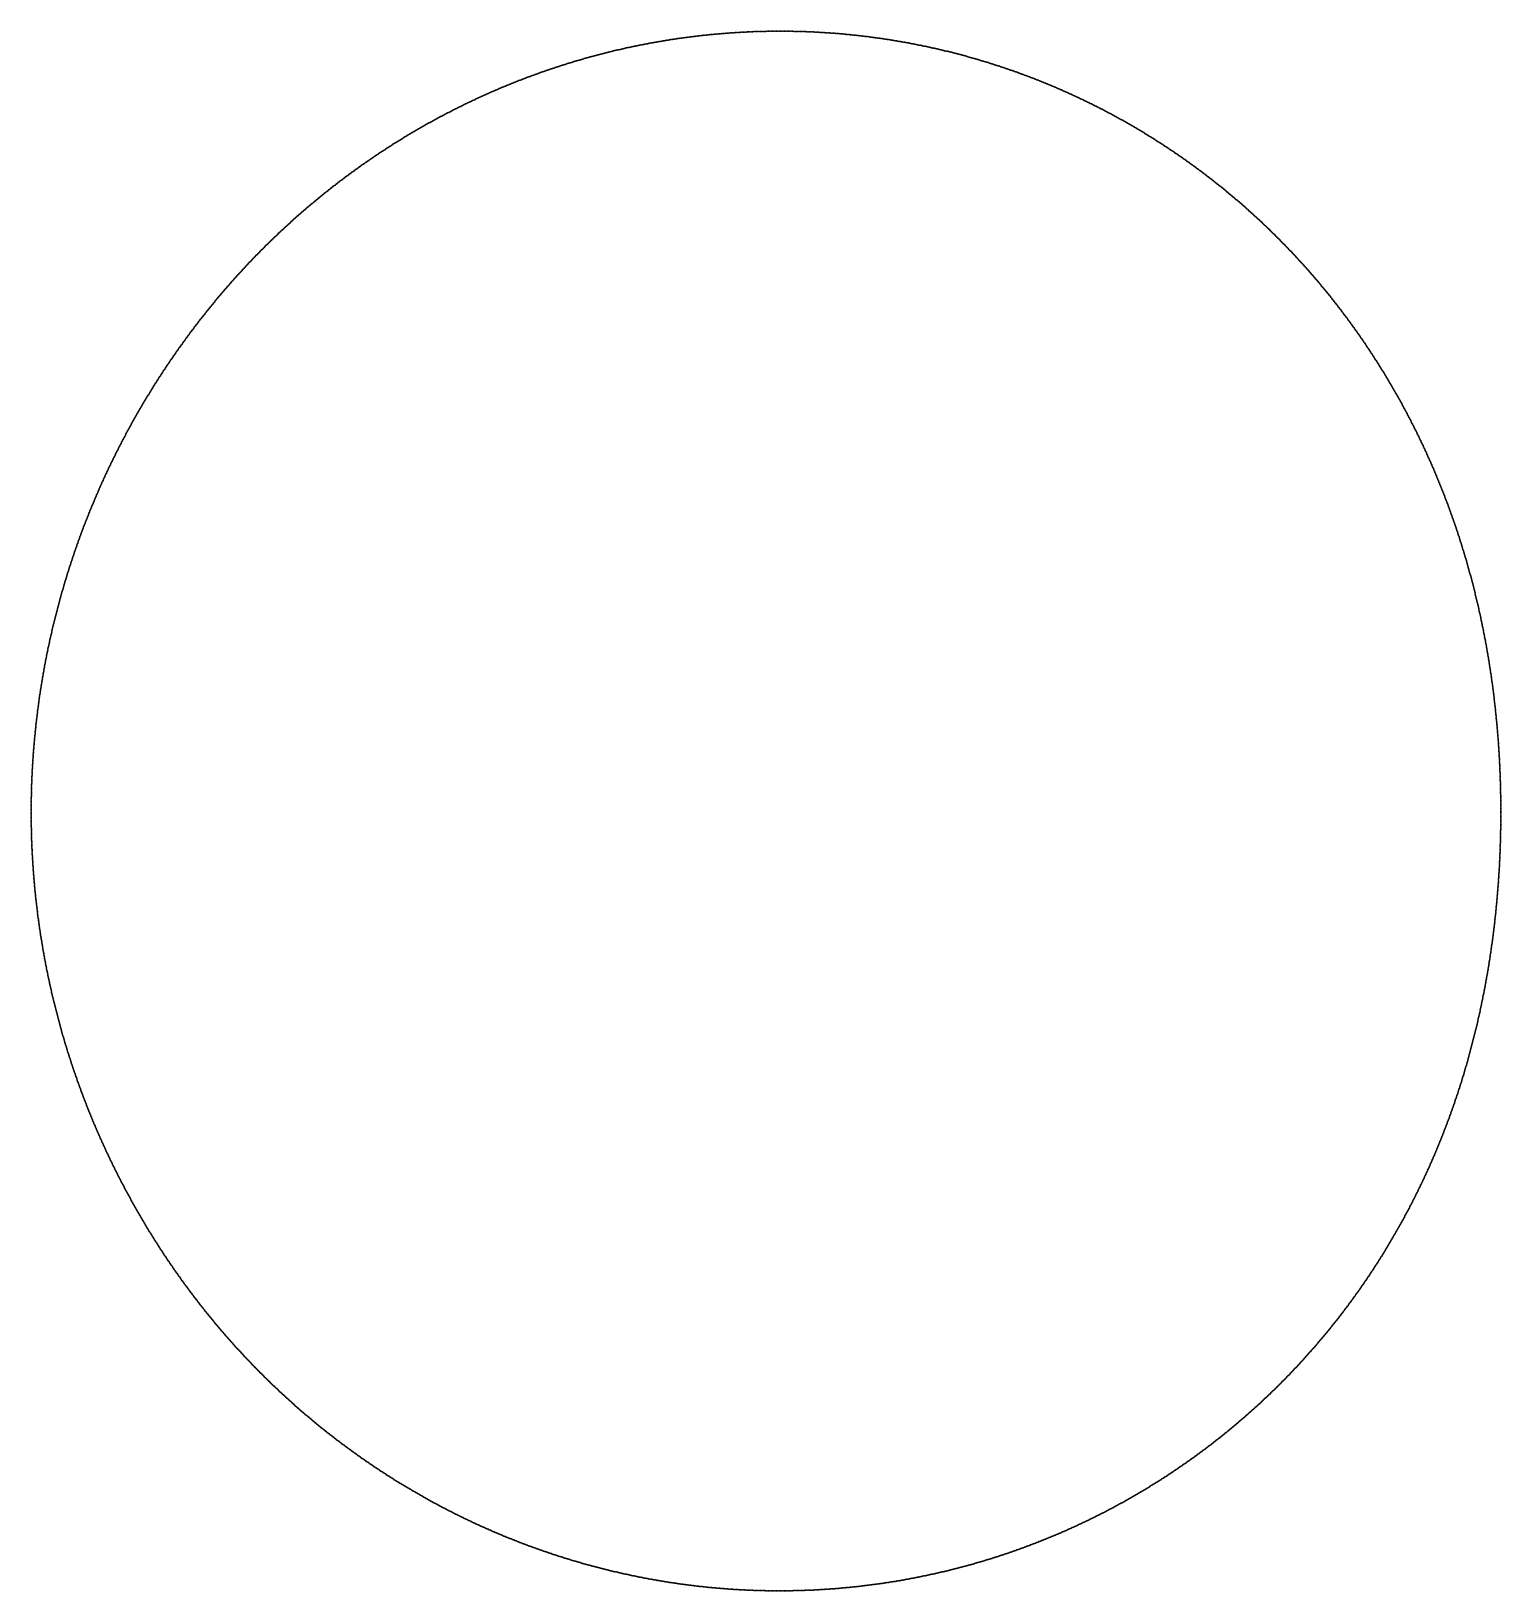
# Model space of a CAD drawing. Header units: metres. Extents: x -295 to 246, y -287 to 288.
import ezdxf

# ---------------------------------------------------------------- set-up
doc = ezdxf.new("R2010")
doc.units = ezdxf.units.M

msp = doc.modelspace()

# ---------------------------------------------------------------- linework, layer by layer
for p in [(-34.91, 287.1), (-34.42, 287.13), (-33.93, 287.15), (-33.44, 287.18), (-32.96, 287.21), (-32.47, 287.23), (-31.98, 287.25), (-31.49, 287.28), (-31.01, 287.3), (-30.52, 287.32), (-30.03, 287.34), (-29.54, 287.36), (-29.05, 287.38), (-28.57, 287.4), (-28.08, 287.41), (-27.59, 287.43), (-27.1, 287.44), (-26.61, 287.46), (-26.13, 287.47), (-25.64, 287.48), (-25.15, 287.49), (-24.66, 287.5), (-24.17, 287.51), (-23.69, 287.52), (-23.2, 287.53), (-22.71, 287.53), (-22.22, 287.54), (-21.73, 287.54), (-21.24, 287.55), (-20.76, 287.55), (-20.27, 287.55), (-19.78, 287.55), (-19.29, 287.55), (-18.8, 287.55), (-18.32, 287.55), (-17.83, 287.55), (-17.34, 287.54), (-16.85, 287.54), (-16.36, 287.54), (-15.87, 287.53), (-15.39, 287.52), (-14.9, 287.51), (-14.41, 287.5), (-13.92, 287.49), (-13.43, 287.48), (-12.95, 287.47), (-12.46, 287.46), (-11.97, 287.45), (-11.48, 287.43), (-10.99, 287.42), (-10.5, 287.4), (-10.02, 287.38), (-9.53, 287.36), (-9.04, 287.35), (-8.55, 287.33), (-8.07, 287.3), (-7.58, 287.28), (-7.09, 287.26), (-6.6, 287.24), (-6.11, 287.21), (-5.63, 287.19), (-5.14, 287.16), (-4.65, 287.13), (-4.16, 287.1), (-75.97, 281.39), (-75.49, 281.49), (-75.01, 281.59), (-74.54, 281.7), (-74.06, 281.8), (-73.58, 281.9), (-73.1, 282), (-72.63, 282.1), (-72.15, 282.2), (-71.67, 282.29), (-71.19, 282.39), (-70.71, 282.49), (-70.23, 282.58), (-69.75, 282.68), (-69.27, 282.77), (-68.8, 282.86), (-68.32, 282.95), (-67.84, 283.04), (-67.36, 283.13), (-66.88, 283.22), (-66.4, 283.31), (-65.92, 283.4), (-65.43, 283.48), (-64.95, 283.57), (-64.47, 283.65), (-63.99, 283.74), (-63.51, 283.82), (-63.03, 283.9), (-62.55, 283.98), (-62.07, 284.06), (-61.58, 284.14), (-61.1, 284.22), (-60.62, 284.29), (-60.14, 284.37), (-59.66, 284.45), (-59.17, 284.52), (-58.69, 284.59), (-58.21, 284.67), (-57.72, 284.74), (-57.24, 284.81), (-56.76, 284.88), (-56.28, 284.95), (-55.79, 285.02), (-55.31, 285.08), (-54.82, 285.15), (-54.34, 285.22), (-53.86, 285.28), (-53.37, 285.34), (-52.89, 285.41), (-52.4, 285.47), (-51.92, 285.53), (-51.44, 285.59), (-50.95, 285.65), (-50.47, 285.71), (-49.98, 285.77), (-49.5, 285.82), (-49.01, 285.88), (-48.53, 285.93), (-48.04, 285.99), (-47.56, 286.04), (-47.07, 286.09), (-46.58, 286.14), (-46.1, 286.19), (-45.61, 286.24), (-45.13, 286.29), (-44.64, 286.34), (-44.15, 286.38), (-43.67, 286.43), (-43.18, 286.47), (-42.7, 286.52), (-42.21, 286.56), (-41.72, 286.6), (-41.24, 286.64), (-40.75, 286.68), (-40.26, 286.72), (-39.78, 286.76), (-39.29, 286.8), (-38.8, 286.84), (-38.32, 286.87), (-37.83, 286.91), (-37.34, 286.94), (-36.86, 286.97), (-36.37, 287.01), (-35.88, 287.04), (-35.39, 287.07), (-3.68, 287.07), (-3.19, 287.04), (-2.7, 287.01), (-2.22, 286.98), (-1.73, 286.95), (-1.24, 286.91), (-0.75, 286.88), (-0.27, 286.84), (0.22, 286.81), (0.71, 286.77), (1.19, 286.73), (1.68, 286.69), (2.17, 286.65), (2.65, 286.61), (3.14, 286.57), (3.63, 286.53), (4.11, 286.48), (4.6, 286.44), (5.08, 286.39), (5.57, 286.34), (6.06, 286.3), (6.54, 286.25), (7.03, 286.2), (7.51, 286.15), (8, 286.1), (8.48, 286.05), (8.97, 285.99), (9.45, 285.94), (9.94, 285.88), (10.42, 285.83), (10.91, 285.77), (11.39, 285.71), (11.88, 285.66), (12.36, 285.6), (12.85, 285.54), (13.33, 285.47), (13.82, 285.41), (14.3, 285.35), (14.79, 285.29), (15.27, 285.22), (15.75, 285.16), (16.24, 285.09), (16.72, 285.02), (17.2, 284.95), (17.69, 284.88), (18.17, 284.81), (18.65, 284.74), (19.14, 284.67), (19.62, 284.6), (20.1, 284.52), (20.58, 284.45), (21.07, 284.37), (21.55, 284.29), (22.03, 284.22), (22.51, 284.14), (22.99, 284.06), (23.48, 283.98), (23.96, 283.9), (24.44, 283.81), (24.92, 283.73), (25.4, 283.65), (25.88, 283.56), (26.36, 283.48), (26.84, 283.39), (27.32, 283.3), (27.8, 283.21), (28.28, 283.12), (28.76, 283.03), (29.24, 282.94), (29.72, 282.85), (30.2, 282.76), (30.68, 282.66), (31.16, 282.57), (31.64, 282.47), (32.12, 282.38), (32.59, 282.28), (33.07, 282.18), (33.55, 282.08), (34.03, 281.98), (34.51, 281.88), (34.98, 281.78), (35.46, 281.67), (35.94, 281.57), (36.41, 281.47), (36.89, 281.36), (-97.67, 275.63), (-97.21, 275.78), (-96.74, 275.92), (-96.27, 276.06), (-95.8, 276.21), (-95.34, 276.35), (-94.87, 276.49), (-94.4, 276.63), (-93.93, 276.76), (-93.46, 276.9), (-93, 277.04), (-92.53, 277.17), (-92.06, 277.31), (-91.59, 277.44), (-91.12, 277.58), (-90.65, 277.71), (-90.18, 277.84), (-89.71, 277.97), (-89.24, 278.1), (-88.77, 278.23), (-88.3, 278.36), (-87.82, 278.49), (-87.35, 278.61), (-86.88, 278.74), (-86.41, 278.86), (-85.94, 278.99), (-85.46, 279.11), (-84.99, 279.23), (-84.52, 279.35), (-84.04, 279.47), (-83.57, 279.59), (-83.1, 279.71), (-82.62, 279.83), (-82.15, 279.95), (-81.68, 280.06), (-81.2, 280.18), (-80.73, 280.29), (-80.25, 280.4), (-79.78, 280.52), (-79.3, 280.63), (-78.83, 280.74), (-78.35, 280.85), (-77.87, 280.96), (-77.4, 281.07), (-76.92, 281.17), (-76.45, 281.28), (37.37, 281.25), (37.84, 281.15), (38.32, 281.04), (38.8, 280.93), (39.27, 280.82), (39.75, 280.71), (40.22, 280.6), (40.7, 280.48), (41.17, 280.37), (41.65, 280.25), (42.12, 280.14), (42.6, 280.02), (43.07, 279.91), (43.54, 279.79), (44.02, 279.67), (44.49, 279.55), (44.96, 279.43), (45.44, 279.31), (45.91, 279.18), (46.38, 279.06), (46.85, 278.93), (47.32, 278.81), (47.8, 278.68), (48.27, 278.56), (48.74, 278.43), (49.21, 278.3), (49.68, 278.17), (50.15, 278.04), (50.62, 277.91), (51.09, 277.77), (51.56, 277.64), (52.03, 277.51), (52.5, 277.37), (52.97, 277.23), (53.44, 277.1), (53.9, 276.96), (54.37, 276.82), (54.84, 276.68), (55.31, 276.54), (55.78, 276.4), (56.24, 276.26), (56.71, 276.11), (57.18, 275.97), (57.64, 275.82), (58.11, 275.68), (-114.27, 269.87), (-113.82, 270.05), (-113.36, 270.22), (-112.91, 270.4), (-112.45, 270.57), (-111.99, 270.74), (-111.53, 270.91), (-111.08, 271.08), (-110.62, 271.25), (-110.16, 271.42), (-109.7, 271.58), (-109.24, 271.75), (-108.78, 271.91), (-108.32, 272.08), (-107.86, 272.24), (-107.4, 272.41), (-106.94, 272.57), (-106.48, 272.73), (-106.02, 272.89), (-105.56, 273.05), (-105.1, 273.21), (-104.64, 273.37), (-104.17, 273.52), (-103.71, 273.68), (-103.25, 273.83), (-102.78, 273.99), (-102.32, 274.14), (-101.86, 274.3), (-101.39, 274.45), (-100.93, 274.6), (-100.46, 274.75), (-100, 274.9), (-99.53, 275.05), (-99.07, 275.2), (-98.6, 275.34), (-98.14, 275.49), (58.57, 275.53), (59.04, 275.38), (59.5, 275.23), (59.97, 275.09), (60.43, 274.94), (60.9, 274.78), (61.36, 274.63), (61.83, 274.48), (62.29, 274.33), (62.75, 274.17), (63.21, 274.02), (63.68, 273.86), (64.14, 273.7), (64.6, 273.54), (65.06, 273.38), (65.52, 273.22), (65.99, 273.06), (66.45, 272.9), (66.91, 272.74), (67.37, 272.58), (67.83, 272.41), (68.29, 272.25), (68.75, 272.08), (69.2, 271.91), (69.66, 271.75), (70.12, 271.58), (70.58, 271.41), (71.04, 271.24), (71.49, 271.07), (71.95, 270.9), (72.41, 270.72), (72.86, 270.55), (73.32, 270.37), (73.77, 270.2), (74.23, 270.02), (-127.8, 264.25), (-127.35, 264.45), (-126.91, 264.65), (-126.46, 264.85), (-126.01, 265.05), (-125.57, 265.24), (-125.12, 265.44), (-124.67, 265.63), (-124.22, 265.82), (-123.77, 266.02), (-123.32, 266.21), (-122.88, 266.4), (-122.43, 266.59), (-121.98, 266.78), (-121.53, 266.97), (-121.07, 267.16), (-120.62, 267.34), (-120.17, 267.53), (-119.72, 267.71), (-119.27, 267.9), (-118.82, 268.08), (-118.36, 268.27), (-117.91, 268.45), (-117.46, 268.63), (-117, 268.81), (-116.55, 268.99), (-116.1, 269.17), (-115.64, 269.34), (-115.19, 269.52), (-114.73, 269.7), (74.69, 269.84), (75.14, 269.67), (75.59, 269.49), (76.05, 269.31), (76.5, 269.13), (76.95, 268.95), (77.41, 268.76), (77.86, 268.58), (78.31, 268.4), (78.76, 268.21), (79.22, 268.03), (79.67, 267.84), (80.12, 267.65), (80.57, 267.46), (81.02, 267.27), (81.47, 267.08), (81.92, 266.89), (82.37, 266.7), (82.81, 266.51), (83.26, 266.31), (83.71, 266.12), (84.16, 265.92), (84.61, 265.73), (85.05, 265.53), (85.5, 265.33), (85.94, 265.14), (86.39, 264.94), (86.84, 264.74), (87.28, 264.53), (87.72, 264.33), (88.17, 264.13), (-139.69, 258.58), (-139.26, 258.8), (-138.82, 259.02), (-138.39, 259.23), (-137.95, 259.45), (-137.51, 259.67), (-137.07, 259.89), (-136.64, 260.1), (-136.2, 260.32), (-135.76, 260.53), (-135.32, 260.75), (-134.88, 260.96), (-134.44, 261.17), (-134, 261.38), (-133.56, 261.59), (-133.12, 261.8), (-132.68, 262.01), (-132.24, 262.22), (-131.79, 262.43), (-131.35, 262.63), (-130.91, 262.84), (-130.47, 263.04), (-130.02, 263.25), (-129.58, 263.45), (-129.13, 263.65), (-128.69, 263.85), (-128.24, 264.05), (88.61, 263.93), (89.06, 263.72), (89.5, 263.52), (89.94, 263.31), (90.38, 263.1), (90.83, 262.9), (91.27, 262.69), (91.71, 262.48), (92.15, 262.27), (92.59, 262.06), (93.03, 261.84), (93.47, 261.63), (93.91, 261.42), (94.35, 261.2), (94.78, 260.99), (95.22, 260.77), (95.66, 260.55), (96.1, 260.34), (96.53, 260.12), (96.97, 259.9), (97.4, 259.68), (97.84, 259.46), (98.28, 259.24), (98.71, 259.01), (99.14, 258.79), (99.58, 258.57), (-150.45, 252.81), (-150.02, 253.05), (-149.6, 253.29), (-149.17, 253.52), (-148.75, 253.76), (-148.32, 254), (-147.89, 254.23), (-147.46, 254.47), (-147.04, 254.7), (-146.61, 254.94), (-146.18, 255.17), (-145.75, 255.4), (-145.32, 255.64), (-144.89, 255.87), (-144.46, 256.1), (-144.03, 256.33), (-143.6, 256.55), (-143.16, 256.78), (-142.73, 257.01), (-142.3, 257.23), (-141.87, 257.46), (-141.43, 257.68), (-141, 257.91), (-140.56, 258.13), (-140.13, 258.35), (100.01, 258.34), (100.44, 258.11), (100.88, 257.89), (101.31, 257.66), (101.74, 257.43), (102.17, 257.2), (102.6, 256.97), (103.03, 256.74), (103.46, 256.51), (103.89, 256.28), (104.32, 256.04), (104.75, 255.81), (105.18, 255.57), (105.6, 255.34), (106.03, 255.1), (106.46, 254.86), (106.88, 254.63), (107.31, 254.39), (107.73, 254.15), (108.16, 253.91), (108.58, 253.67), (109.01, 253.42), (109.43, 253.18), (109.85, 252.94), (110.28, 252.69), (-160.11, 247.08), (-159.69, 247.34), (-159.28, 247.59), (-158.86, 247.85), (-158.45, 248.1), (-158.03, 248.36), (-157.61, 248.61), (-157.19, 248.86), (-156.78, 249.12), (-156.36, 249.37), (-155.94, 249.62), (-155.52, 249.87), (-155.1, 250.12), (-154.68, 250.37), (-154.26, 250.61), (-153.84, 250.86), (-153.41, 251.11), (-152.99, 251.35), (-152.57, 251.6), (-152.15, 251.84), (-151.72, 252.08), (-151.3, 252.32), (-150.87, 252.57), (110.7, 252.45), (111.12, 252.2), (111.54, 251.95), (111.96, 251.71), (112.38, 251.46), (112.8, 251.21), (113.22, 250.96), (113.64, 250.71), (114.06, 250.46), (114.48, 250.2), (114.89, 249.95), (115.31, 249.7), (115.73, 249.44), (116.14, 249.18), (116.56, 248.93), (116.97, 248.67), (117.39, 248.41), (117.8, 248.15), (118.22, 247.89), (118.63, 247.63), (119.04, 247.37), (119.45, 247.11), (-169.12, 241.23), (-168.71, 241.51), (-168.31, 241.78), (-167.9, 242.05), (-167.5, 242.32), (-167.09, 242.59), (-166.68, 242.86), (-166.28, 243.13), (-165.87, 243.4), (-165.46, 243.67), (-165.05, 243.93), (-164.64, 244.2), (-164.23, 244.46), (-163.82, 244.73), (-163.41, 244.99), (-163, 245.26), (-162.59, 245.52), (-162.18, 245.78), (-161.76, 246.04), (-161.35, 246.3), (-160.94, 246.56), (-160.52, 246.82), (119.86, 246.85), (120.28, 246.58), (120.69, 246.32), (121.1, 246.06), (121.51, 245.79), (121.91, 245.52), (122.32, 245.26), (122.73, 244.99), (123.14, 244.72), (123.55, 244.45), (123.95, 244.18), (124.36, 243.91), (124.76, 243.64), (125.17, 243.36), (125.57, 243.09), (125.98, 242.82), (126.38, 242.54), (126.78, 242.27), (127.19, 241.99), (127.59, 241.71), (127.99, 241.43), (128.39, 241.16), (-177.11, 235.62), (-176.71, 235.9), (-176.32, 236.19), (-175.92, 236.48), (-175.52, 236.76), (-175.13, 237.05), (-174.73, 237.33), (-174.33, 237.61), (-173.93, 237.9), (-173.54, 238.18), (-173.14, 238.46), (-172.74, 238.74), (-172.34, 239.02), (-171.94, 239.3), (-171.54, 239.58), (-171.13, 239.86), (-170.73, 240.13), (-170.33, 240.41), (-169.93, 240.68), (-169.52, 240.96), (128.79, 240.88), (129.19, 240.6), (129.59, 240.31), (129.99, 240.03), (130.39, 239.75), (130.79, 239.47), (131.18, 239.18), (131.58, 238.9), (131.97, 238.61), (132.37, 238.33), (132.77, 238.04), (133.16, 237.75), (133.55, 237.46), (133.95, 237.17), (134.34, 236.88), (134.73, 236.59), (135.12, 236.3), (135.52, 236.01), (135.91, 235.72), (136.3, 235.42), (-184.89, 229.72), (-184.5, 230.02), (-184.12, 230.32), (-183.73, 230.62), (-183.35, 230.92), (-182.96, 231.22), (-182.57, 231.52), (-182.19, 231.81), (-181.8, 232.11), (-181.41, 232.41), (-181.02, 232.7), (-180.63, 233), (-180.24, 233.29), (-179.85, 233.58), (-179.46, 233.88), (-179.07, 234.17), (-178.68, 234.46), (-178.29, 234.75), (-177.89, 235.04), (-177.5, 235.33), (136.69, 235.13), (137.08, 234.84), (137.46, 234.54), (137.85, 234.24), (138.24, 233.95), (138.63, 233.65), (139.01, 233.35), (139.4, 233.05), (139.78, 232.75), (140.17, 232.45), (140.55, 232.15), (140.94, 231.85), (141.32, 231.54), (141.7, 231.24), (142.08, 230.93), (142.46, 230.63), (142.84, 230.32), (143.22, 230.02), (143.6, 229.71), (-191.71, 224.18), (-191.34, 224.49), (-190.96, 224.81), (-190.59, 225.12), (-190.21, 225.43), (-189.83, 225.74), (-189.46, 226.05), (-189.08, 226.36), (-188.7, 226.67), (-188.32, 226.98), (-187.94, 227.28), (-187.56, 227.59), (-187.18, 227.9), (-186.8, 228.2), (-186.42, 228.51), (-186.04, 228.81), (-185.65, 229.11), (-185.27, 229.42), (143.98, 229.4), (144.36, 229.09), (144.74, 228.78), (145.12, 228.47), (145.49, 228.16), (145.87, 227.85), (146.24, 227.54), (146.62, 227.23), (146.99, 226.91), (147.37, 226.6), (147.74, 226.28), (148.11, 225.97), (148.48, 225.65), (148.85, 225.33), (149.23, 225.02), (149.6, 224.7), (149.96, 224.38), (150.33, 224.06), (-198.36, 218.43), (-197.99, 218.75), (-197.63, 219.08), (-197.26, 219.4), (-196.9, 219.73), (-196.53, 220.05), (-196.16, 220.37), (-195.79, 220.69), (-195.43, 221.01), (-195.06, 221.33), (-194.69, 221.65), (-194.32, 221.97), (-193.95, 222.29), (-193.58, 222.6), (-193.2, 222.92), (-192.83, 223.24), (-192.46, 223.55), (-192.09, 223.87), (150.7, 223.74), (151.07, 223.42), (151.44, 223.1), (151.8, 222.77), (152.17, 222.45), (152.53, 222.13), (152.9, 221.8), (153.26, 221.48), (153.63, 221.15), (153.99, 220.82), (154.35, 220.5), (154.71, 220.17), (155.07, 219.84), (155.44, 219.51), (155.79, 219.18), (156.15, 218.85), (156.51, 218.52), (156.87, 218.19), (-204.82, 212.47), (-204.46, 212.81), (-204.11, 213.15), (-203.75, 213.48), (-203.4, 213.81), (-203.04, 214.15), (-202.68, 214.48), (-202.33, 214.81), (-201.97, 215.15), (-201.61, 215.48), (-201.25, 215.81), (-200.89, 216.14), (-200.53, 216.47), (-200.17, 216.8), (-199.81, 217.12), (-199.45, 217.45), (-199.08, 217.78), (-198.72, 218.1), (157.23, 217.85), (157.58, 217.52), (157.94, 217.19), (158.3, 216.85), (158.65, 216.52), (159.01, 216.18), (159.36, 215.84), (159.71, 215.51), (160.06, 215.17), (160.42, 214.83), (160.77, 214.49), (161.12, 214.15), (161.47, 213.81), (161.82, 213.47), (162.17, 213.13), (162.51, 212.78), (-210.4, 207.01), (-210.06, 207.36), (-209.71, 207.7), (-209.37, 208.05), (-209.02, 208.39), (-208.67, 208.73), (-208.32, 209.08), (-207.98, 209.42), (-207.63, 209.76), (-207.28, 210.1), (-206.93, 210.44), (-206.58, 210.78), (-206.23, 211.12), (-205.88, 211.46), (-205.52, 211.8), (-205.17, 212.14), (162.86, 212.44), (163.21, 212.1), (163.55, 211.75), (163.9, 211.41), (164.24, 211.06), (164.59, 210.72), (164.93, 210.37), (165.27, 210.02), (165.62, 209.67), (165.96, 209.32), (166.3, 208.97), (166.64, 208.62), (166.98, 208.27), (167.32, 207.92), (167.66, 207.57), (167.99, 207.22), (168.33, 206.86), (-216.17, 201.04), (-215.83, 201.4), (-215.5, 201.75), (-215.16, 202.11), (-214.83, 202.46), (-214.49, 202.81), (-214.15, 203.17), (-213.81, 203.52), (-213.47, 203.87), (-213.14, 204.22), (-212.8, 204.57), (-212.46, 204.92), (-212.11, 205.27), (-211.77, 205.62), (-211.43, 205.97), (-211.09, 206.32), (-210.74, 206.66), (168.67, 206.51), (169, 206.16), (169.34, 205.8), (169.67, 205.45), (170.01, 205.09), (170.34, 204.73), (170.67, 204.37), (171, 204.02), (171.33, 203.66), (171.67, 203.3), (172, 202.94), (172.32, 202.58), (172.65, 202.22), (172.98, 201.85), (173.31, 201.49), (173.63, 201.13), (-221.43, 195.27), (-221.1, 195.63), (-220.78, 196), (-220.45, 196.36), (-220.13, 196.72), (-219.8, 197.09), (-219.47, 197.45), (-219.15, 197.81), (-218.82, 198.17), (-218.49, 198.53), (-218.16, 198.89), (-217.83, 199.25), (-217.5, 199.61), (-217.16, 199.97), (-216.83, 200.33), (-216.5, 200.68), (173.96, 200.77), (174.29, 200.4), (174.61, 200.04), (174.93, 199.67), (175.26, 199.3), (175.58, 198.94), (175.9, 198.57), (176.22, 198.2), (176.54, 197.83), (176.86, 197.47), (177.18, 197.1), (177.5, 196.73), (177.82, 196.36), (178.13, 195.98), (178.45, 195.61), (178.77, 195.24), (-226.22, 189.73), (-225.9, 190.1), (-225.59, 190.47), (-225.27, 190.84), (-224.95, 191.21), (-224.64, 191.59), (-224.32, 191.96), (-224, 192.33), (-223.68, 192.7), (-223.36, 193.06), (-223.04, 193.43), (-222.72, 193.8), (-222.4, 194.17), (-222.08, 194.54), (-221.75, 194.9), (179.08, 194.87), (179.4, 194.49), (179.71, 194.12), (180.02, 193.74), (180.33, 193.37), (180.65, 192.99), (180.96, 192.62), (181.27, 192.24), (181.58, 191.86), (181.89, 191.48), (182.19, 191.1), (182.5, 190.73), (182.81, 190.35), (183.11, 189.96), (183.42, 189.58), (-230.86, 184.06), (-230.56, 184.44), (-230.25, 184.82), (-229.94, 185.2), (-229.64, 185.58), (-229.33, 185.96), (-229.02, 186.34), (-228.71, 186.72), (-228.4, 187.1), (-228.09, 187.47), (-227.78, 187.85), (-227.47, 188.23), (-227.16, 188.6), (-226.84, 188.98), (-226.53, 189.35), (183.72, 189.2), (184.03, 188.82), (184.33, 188.44), (184.63, 188.05), (184.93, 187.67), (185.24, 187.29), (185.54, 186.9), (185.84, 186.52), (186.14, 186.13), (186.43, 185.74), (186.73, 185.36), (187.03, 184.97), (187.32, 184.58), (187.62, 184.19), (187.91, 183.8), (-235.36, 178.28), (-235.06, 178.67), (-234.77, 179.06), (-234.47, 179.45), (-234.17, 179.83), (-233.87, 180.22), (-233.58, 180.61), (-233.28, 180.99), (-232.98, 181.38), (-232.68, 181.76), (-232.38, 182.15), (-232.07, 182.53), (-231.77, 182.92), (-231.47, 183.3), (-231.17, 183.68), (188.21, 183.41), (188.5, 183.02), (188.79, 182.63), (189.09, 182.24), (189.38, 181.85), (189.67, 181.46), (189.96, 181.06), (190.25, 180.67), (190.54, 180.28), (190.82, 179.88), (191.11, 179.49), (191.4, 179.09), (191.68, 178.7), (191.97, 178.3), (-239.71, 172.39), (-239.42, 172.79), (-239.14, 173.18), (-238.85, 173.58), (-238.56, 173.97), (-238.27, 174.37), (-237.98, 174.76), (-237.7, 175.15), (-237.41, 175.55), (-237.11, 175.94), (-236.82, 176.33), (-236.53, 176.72), (-236.24, 177.11), (-235.95, 177.5), (-235.65, 177.89), (192.25, 177.9), (192.53, 177.5), (192.82, 177.11), (193.1, 176.71), (193.38, 176.31), (193.66, 175.91), (193.94, 175.51), (194.22, 175.11), (194.5, 174.71), (194.78, 174.31), (195.05, 173.9), (195.33, 173.5), (195.6, 173.1), (195.88, 172.69), (196.15, 172.29), (-243.63, 166.8), (-243.36, 167.2), (-243.08, 167.6), (-242.8, 168), (-242.52, 168.4), (-242.25, 168.8), (-241.97, 169.2), (-241.69, 169.6), (-241.41, 170), (-241.12, 170.4), (-240.84, 170.8), (-240.56, 171.2), (-240.28, 171.6), (-239.99, 171.99), (196.43, 171.89), (196.7, 171.48), (196.97, 171.07), (197.24, 170.67), (197.51, 170.26), (197.78, 169.85), (198.05, 169.45), (198.32, 169.04), (198.59, 168.63), (198.85, 168.22), (199.12, 167.81), (199.38, 167.4), (199.65, 166.99), (199.91, 166.58), (-247.43, 161.11), (-247.16, 161.52), (-246.89, 161.93), (-246.63, 162.34), (-246.36, 162.74), (-246.09, 163.15), (-245.82, 163.56), (-245.55, 163.96), (-245.28, 164.37), (-245, 164.78), (-244.73, 165.18), (-244.46, 165.58), (-244.18, 165.99), (-243.91, 166.39), (200.18, 166.17), (200.44, 165.76), (200.7, 165.35), (200.96, 164.93), (201.22, 164.52), (201.48, 164.11), (201.74, 163.69), (202, 163.28), (202.25, 162.86), (202.51, 162.45), (202.77, 162.03), (203.02, 161.61), (203.27, 161.2), (203.53, 160.78), (-251.09, 155.34), (-250.83, 155.76), (-250.58, 156.17), (-250.32, 156.58), (-250.06, 157), (-249.8, 157.41), (-249.54, 157.82), (-249.28, 158.24), (-249.02, 158.65), (-248.75, 159.06), (-248.49, 159.47), (-248.22, 159.88), (-247.96, 160.29), (-247.69, 160.7), (203.78, 160.36), (204.03, 159.94), (204.28, 159.53), (204.53, 159.11), (204.78, 158.69), (205.03, 158.27), (205.28, 157.85), (205.53, 157.43), (205.77, 157), (206.02, 156.58), (206.27, 156.16), (206.51, 155.74), (206.75, 155.31), (-254.62, 149.49), (-254.37, 149.91), (-254.12, 150.33), (-253.88, 150.75), (-253.63, 151.17), (-253.38, 151.59), (-253.12, 152), (-252.87, 152.42), (-252.62, 152.84), (-252.37, 153.26), (-252.11, 153.68), (-251.86, 154.09), (-251.6, 154.51), (-251.35, 154.92), (207, 154.89), (207.24, 154.47), (207.48, 154.04), (207.72, 153.62), (207.96, 153.19), (208.2, 152.77), (208.44, 152.34), (208.68, 151.91), (208.91, 151.49), (209.15, 151.06), (209.39, 150.63), (209.62, 150.2), (209.85, 149.78), (210.09, 149.35), (-258.01, 143.55), (-257.77, 143.98), (-257.54, 144.4), (-257.3, 144.83), (-257.06, 145.26), (-256.82, 145.68), (-256.58, 146.1), (-256.33, 146.53), (-256.09, 146.95), (-255.85, 147.38), (-255.6, 147.8), (-255.36, 148.22), (-255.11, 148.64), (-254.87, 149.06), (210.32, 148.92), (210.55, 148.49), (210.78, 148.06), (211.01, 147.63), (211.24, 147.2), (211.47, 146.76), (211.7, 146.33), (211.93, 145.9), (212.15, 145.47), (212.38, 145.03), (212.6, 144.6), (212.83, 144.17), (213.05, 143.73), (-261.04, 137.97), (-260.81, 138.4), (-260.58, 138.84), (-260.35, 139.27), (-260.12, 139.7), (-259.89, 140.13), (-259.66, 140.56), (-259.42, 140.99), (-259.19, 141.41), (-258.96, 141.84), (-258.72, 142.27), (-258.49, 142.7), (-258.25, 143.13), (213.27, 143.3), (213.49, 142.86), (213.71, 142.43), (213.94, 141.99), (214.15, 141.56), (214.37, 141.12), (214.59, 140.68), (214.81, 140.25), (215.03, 139.81), (215.24, 139.37), (215.46, 138.93), (215.67, 138.49), (215.88, 138.05), (-263.94, 132.33), (-263.72, 132.77), (-263.51, 133.2), (-263.28, 133.64), (-263.06, 134.07), (-262.84, 134.51), (-262.62, 134.94), (-262.4, 135.38), (-262.17, 135.81), (-261.95, 136.24), (-261.72, 136.68), (-261.49, 137.11), (-261.27, 137.54), (216.1, 137.61), (216.31, 137.17), (216.52, 136.73), (216.73, 136.29), (216.94, 135.85), (217.15, 135.41), (217.36, 134.97), (217.56, 134.53), (217.77, 134.09), (217.98, 133.64), (218.18, 133.2), (218.38, 132.76), (218.59, 132.31), (-266.73, 126.63), (-266.52, 127.07), (-266.31, 127.51), (-266.1, 127.95), (-265.88, 128.39), (-265.67, 128.83), (-265.46, 129.27), (-265.24, 129.7), (-265.03, 130.14), (-264.81, 130.58), (-264.6, 131.02), (-264.38, 131.46), (-264.16, 131.89), (218.79, 131.87), (218.99, 131.42), (219.19, 130.98), (219.39, 130.53), (219.59, 130.09), (219.79, 129.64), (219.99, 129.2), (220.19, 128.75), (220.38, 128.3), (220.58, 127.85), (220.78, 127.41), (220.97, 126.96), (221.16, 126.51), (-269.39, 120.86), (-269.19, 121.31), (-268.99, 121.75), (-268.79, 122.2), (-268.58, 122.64), (-268.38, 123.09), (-268.18, 123.53), (-267.97, 123.97), (-267.77, 124.42), (-267.56, 124.86), (-267.35, 125.3), (-267.15, 125.74), (-266.94, 126.18), (221.36, 126.06), (221.55, 125.61), (221.74, 125.16), (221.93, 124.71), (222.12, 124.26), (222.31, 123.81), (222.5, 123.36), (222.68, 122.91), (222.87, 122.46), (223.06, 122.01), (223.24, 121.56), (223.42, 121.11), (223.61, 120.65), (-271.92, 115.04), (-271.73, 115.49), (-271.54, 115.94), (-271.35, 116.39), (-271.16, 116.84), (-270.96, 117.29), (-270.77, 117.74), (-270.57, 118.18), (-270.38, 118.63), (-270.18, 119.08), (-269.98, 119.53), (-269.79, 119.97), (-269.59, 120.42), (223.79, 120.2), (223.97, 119.75), (224.15, 119.29), (224.33, 118.84), (224.51, 118.39), (224.69, 117.93), (224.87, 117.48), (225.05, 117.02), (225.22, 116.57), (225.4, 116.11), (225.57, 115.66), (225.75, 115.2), (-274.33, 109.17), (-274.15, 109.63), (-273.97, 110.08), (-273.79, 110.53), (-273.61, 110.99), (-273.42, 111.44), (-273.24, 111.89), (-273.05, 112.34), (-272.87, 112.79), (-272.68, 113.24), (-272.49, 113.69), (-272.3, 114.14), (-272.11, 114.59), (225.92, 114.74), (226.1, 114.29), (226.27, 113.83), (226.44, 113.37), (226.61, 112.92), (226.78, 112.46), (226.95, 112), (227.11, 111.54), (227.28, 111.08), (227.45, 110.62), (227.61, 110.16), (227.78, 109.7), (227.94, 109.24), (-276.45, 103.71), (-276.27, 104.17), (-276.1, 104.62), (-275.93, 105.08), (-275.75, 105.53), (-275.58, 105.99), (-275.4, 106.45), (-275.23, 106.9), (-275.05, 107.36), (-274.87, 107.81), (-274.69, 108.27), (-274.51, 108.72), (228.11, 108.78), (228.27, 108.32), (228.43, 107.86), (228.59, 107.4), (228.75, 106.94), (228.91, 106.48), (229.07, 106.02), (229.23, 105.56), (229.39, 105.09), (229.54, 104.63), (229.7, 104.17), (229.85, 103.71), (-278.61, 97.74), (-278.45, 98.2), (-278.29, 98.66), (-278.12, 99.12), (-277.96, 99.58), (-277.79, 100.04), (-277.63, 100.5), (-277.46, 100.96), (-277.29, 101.42), (-277.13, 101.88), (-276.96, 102.34), (-276.79, 102.79), (-276.62, 103.25), (230.01, 103.24), (230.16, 102.78), (230.31, 102.32), (230.47, 101.85), (230.62, 101.39), (230.77, 100.92), (230.92, 100.46), (231.06, 99.99), (231.21, 99.53), (231.36, 99.06), (231.51, 98.6), (231.65, 98.13), (231.8, 97.66), (-280.5, 92.19), (-280.34, 92.66), (-280.19, 93.12), (-280.04, 93.58), (-279.88, 94.05), (-279.72, 94.51), (-279.57, 94.97), (-279.41, 95.43), (-279.25, 95.9), (-279.09, 96.36), (-278.93, 96.82), (-278.77, 97.28), (231.94, 97.2), (232.08, 96.73), (232.23, 96.26), (232.37, 95.8), (232.51, 95.33), (232.65, 94.86), (232.79, 94.39), (232.93, 93.93), (233.07, 93.46), (233.2, 92.99), (233.34, 92.52), (233.48, 92.05), (-282.41, 86.14), (-282.27, 86.61), (-282.13, 87.08), (-281.98, 87.54), (-281.84, 88.01), (-281.69, 88.48), (-281.54, 88.94), (-281.4, 89.41), (-281.25, 89.87), (-281.1, 90.34), (-280.95, 90.8), (-280.8, 91.27), (-280.65, 91.73), (233.61, 91.58), (233.75, 91.11), (233.88, 90.64), (234.01, 90.17), (234.14, 89.7), (234.28, 89.23), (234.41, 88.76), (234.54, 88.29), (234.66, 87.82), (234.79, 87.35), (234.92, 86.88), (235.05, 86.41), (-284.07, 80.52), (-283.93, 80.99), (-283.8, 81.46), (-283.66, 81.93), (-283.53, 82.4), (-283.39, 82.87), (-283.25, 83.34), (-283.12, 83.81), (-282.98, 84.27), (-282.84, 84.74), (-282.7, 85.21), (-282.55, 85.68), (235.17, 85.93), (235.3, 85.46), (235.42, 84.99), (235.55, 84.52), (235.67, 84.05), (235.79, 83.57), (235.91, 83.1), (236.03, 82.63), (236.15, 82.15), (236.27, 81.68), (236.39, 81.21), (236.51, 80.73), (-285.61, 74.87), (-285.48, 75.34), (-285.36, 75.82), (-285.23, 76.29), (-285.11, 76.76), (-284.98, 77.23), (-284.85, 77.7), (-284.72, 78.17), (-284.59, 78.64), (-284.46, 79.11), (-284.33, 79.58), (-284.2, 80.05), (236.62, 80.26), (236.74, 79.78), (236.85, 79.31), (236.97, 78.84), (237.08, 78.36), (237.2, 77.89), (237.31, 77.41), (237.42, 76.93), (237.53, 76.46), (237.64, 75.98), (237.75, 75.51), (237.86, 75.03), (-287.04, 69.19), (-286.92, 69.66), (-286.81, 70.14), (-286.69, 70.61), (-286.57, 71.09), (-286.46, 71.56), (-286.34, 72.03), (-286.22, 72.51), (-286.1, 72.98), (-285.98, 73.45), (-285.85, 73.93), (-285.73, 74.4), (237.97, 74.56), (238.07, 74.08), (238.18, 73.6), (238.28, 73.13), (238.39, 72.65), (238.49, 72.17), (238.6, 71.69), (238.7, 71.22), (238.8, 70.74), (238.9, 70.26), (239, 69.78), (239.1, 69.31), (-288.35, 63.48), (-288.25, 63.96), (-288.14, 64.43), (-288.04, 64.91), (-287.93, 65.39), (-287.82, 65.86), (-287.71, 66.34), (-287.6, 66.81), (-287.49, 67.29), (-287.38, 67.76), (-287.26, 68.24), (-287.15, 68.71), (239.2, 68.83), (239.3, 68.35), (239.4, 67.87), (239.49, 67.39), (239.59, 66.91), (239.68, 66.44), (239.78, 65.96), (239.87, 65.48), (239.96, 65), (240.06, 64.52), (240.15, 64.04), (240.24, 63.56), (-289.56, 57.75), (-289.46, 58.22), (-289.36, 58.7), (-289.27, 59.18), (-289.17, 59.66), (-289.07, 60.14), (-288.97, 60.62), (-288.87, 61.09), (-288.77, 61.57), (-288.67, 62.05), (-288.56, 62.53), (-288.46, 63), (240.33, 63.08), (240.42, 62.6), (240.5, 62.12), (240.59, 61.64), (240.68, 61.16), (240.77, 60.68), (240.85, 60.2), (240.94, 59.72), (241.02, 59.23), (241.1, 58.75), (241.19, 58.27), (241.27, 57.79), (-290.65, 51.99), (-290.56, 52.47), (-290.47, 52.95), (-290.38, 53.43), (-290.3, 53.91), (-290.21, 54.39), (-290.12, 54.87), (-290.02, 55.35), (-289.93, 55.83), (-289.84, 56.31), (-289.75, 56.79), (-289.65, 57.27), (241.35, 57.31), (241.43, 56.83), (241.51, 56.35), (241.59, 55.86), (241.67, 55.38), (241.74, 54.9), (241.82, 54.42), (241.9, 53.94), (241.97, 53.45), (242.05, 52.97), (242.12, 52.49), (242.19, 52.01), (-291.62, 46.21), (-291.54, 46.69), (-291.47, 47.18), (-291.39, 47.66), (-291.31, 48.14), (-291.23, 48.62), (-291.15, 49.1), (-291.07, 49.58), (-290.98, 50.07), (-290.9, 50.55), (-290.82, 51.03), (-290.73, 51.51), (242.27, 51.52), (242.34, 51.04), (242.41, 50.56), (242.48, 50.07), (242.55, 49.59), (242.62, 49.11), (242.69, 48.62), (242.75, 48.14), (242.82, 47.66), (242.89, 47.17), (242.95, 46.69), (243.02, 46.21), (-292.48, 40.42), (-292.41, 40.9), (-292.34, 41.38), (-292.28, 41.87), (-292.21, 42.35), (-292.14, 42.83), (-292.06, 43.32), (-291.99, 43.8), (-291.92, 44.28), (-291.85, 44.76), (-291.77, 45.25), (-291.7, 45.73), (243.08, 45.72), (243.14, 45.24), (243.2, 44.75), (243.27, 44.27), (243.33, 43.78), (243.39, 43.3), (243.45, 42.81), (243.51, 42.33), (243.56, 41.85), (243.62, 41.36), (243.68, 40.88), (243.73, 40.39), (-293.22, 34.61), (-293.17, 35.09), (-293.11, 35.58), (-293.05, 36.06), (-292.99, 36.54), (-292.93, 37.03), (-292.87, 37.51), (-292.8, 38), (-292.74, 38.48), (-292.68, 38.97), (-292.61, 39.45), (-292.55, 39.93), (243.79, 39.91), (243.84, 39.42), (243.9, 38.94), (243.95, 38.45), (244, 37.96), (244.06, 37.48), (244.11, 36.99), (244.16, 36.51), (244.21, 36.02), (244.26, 35.54), (244.31, 35.05), (244.35, 34.56), (-293.85, 28.78), (-293.8, 29.27), (-293.76, 29.75), (-293.71, 30.24), (-293.66, 30.72), (-293.6, 31.21), (-293.55, 31.69), (-293.5, 32.18), (-293.45, 32.67), (-293.39, 33.15), (-293.34, 33.64), (-293.28, 34.12), (244.4, 34.08), (244.45, 33.59), (244.49, 33.11), (244.54, 32.62), (244.58, 32.13), (244.63, 31.65), (244.67, 31.16), (244.71, 30.68), (244.75, 30.19), (244.79, 29.7), (244.83, 29.22), (244.87, 28.73), (-294.33, 23.43), (-294.29, 23.92), (-294.25, 24.4), (-294.21, 24.89), (-294.17, 25.38), (-294.12, 25.86), (-294.08, 26.35), (-294.04, 26.84), (-293.99, 27.32), (-293.95, 27.81), (-293.9, 28.29), (244.91, 28.24), (244.95, 27.76), (244.99, 27.27), (245.02, 26.78), (245.06, 26.29), (245.1, 25.81), (245.13, 25.32), (245.16, 24.83), (245.2, 24.35), (245.23, 23.86), (245.26, 23.37), (-294.73, 17.59), (-294.71, 18.07), (-294.67, 18.56), (-294.64, 19.05), (-294.61, 19.54), (-294.58, 20.02), (-294.55, 20.51), (-294.51, 21), (-294.48, 21.48), (-294.44, 21.97), (-294.4, 22.46), (-294.37, 22.94), (245.29, 22.89), (245.32, 22.4), (245.35, 21.91), (245.38, 21.42), (245.41, 20.94), (245.44, 20.45), (245.47, 19.96), (245.49, 19.47), (245.52, 18.99), (245.55, 18.5), (245.57, 18.01), (245.59, 17.52), (-295.03, 11.73), (-295.01, 12.22), (-294.98, 12.71), (-294.96, 13.2), (-294.94, 13.69), (-294.92, 14.17), (-294.89, 14.66), (-294.87, 15.15), (-294.84, 15.64), (-294.82, 16.12), (-294.79, 16.61), (-294.76, 17.1), (245.62, 17.04), (245.64, 16.55), (245.66, 16.06), (245.68, 15.57), (245.7, 15.08), (245.72, 14.6), (245.74, 14.11), (245.76, 13.62), (245.78, 13.13), (245.8, 12.64), (245.81, 12.16), (245.83, 11.67), (-295.2, 5.88), (-295.19, 6.37), (-295.18, 6.85), (-295.17, 7.34), (-295.15, 7.83), (-295.14, 8.32), (-295.13, 8.81), (-295.11, 9.3), (-295.1, 9.78), (-295.08, 10.27), (-295.06, 10.76), (-295.04, 11.25), (245.85, 11.18), (245.86, 10.69), (245.87, 10.2), (245.89, 9.72), (245.9, 9.23), (245.91, 8.74), (245.92, 8.25), (245.93, 7.76), (245.94, 7.28), (245.95, 6.79), (245.96, 6.3), (245.97, 5.81), (-295.26, 1.48), (-295.26, 1), (-295.26, 0.51), (-295.26, 0.02), (-295.25, 2.46), (-295.25, 1.97), (-295.24, 3.44), (-295.24, 2.95), (-295.23, 4.41), (-295.23, 3.93), (-295.22, 4.9), (-295.21, 5.39), (245.98, 5.32), (245.99, 4.84), (245.99, 4.35), (246, 3.86), (246, 3.37), (246, 2.88), (246.01, 2.39), (246.01, 1.91), (246.01, 1.42), (246.01, 0.93), (246.01, 0.44), (246.01, 0), (246.01, 0), (-295.26, -0.47), (-295.26, -0.96), (-295.26, -1.44), (-295.25, -1.93), (-295.25, -2.42), (-295.24, -2.91), (-295.24, -3.4), (-295.23, -3.89), (-295.23, -4.37), (-295.22, -4.86), (-295.21, -5.35), (245.98, -4.93), (245.98, -5.42), (245.99, -3.95), (245.99, -4.44), (246, -2.98), (246, -3.46), (246.01, -0.05), (246.01, -0.54), (246.01, -1.02), (246.01, -1.51), (246.01, -1.51), (246.01, -2), (246.01, -2.49), (-295.2, -5.84), (-295.19, -6.33), (-295.18, -6.81), (-295.17, -7.3), (-295.16, -7.79), (-295.14, -8.28), (-295.13, -8.77), (-295.11, -9.26), (-295.1, -9.74), (-295.08, -10.23), (-295.06, -10.72), (-295.05, -11.21), (245.84, -11.27), (245.86, -10.79), (245.87, -10.3), (245.89, -9.81), (245.9, -9.32), (245.91, -8.83), (245.92, -8.35), (245.93, -7.86), (245.94, -7.37), (245.95, -6.88), (245.96, -6.39), (245.97, -5.91), (-295.03, -11.69), (-295.01, -12.18), (-294.99, -12.67), (-294.97, -13.16), (-294.94, -13.65), (-294.92, -14.13), (-294.9, -14.62), (-294.87, -15.11), (-294.85, -15.6), (-294.82, -16.08), (-294.79, -16.57), (-294.77, -17.06), (245.62, -17.13), (245.64, -16.64), (245.66, -16.15), (245.68, -15.67), (245.7, -15.18), (245.72, -14.69), (245.74, -14.2), (245.76, -13.71), (245.78, -13.23), (245.8, -12.74), (245.81, -12.25), (245.83, -11.76), (-294.74, -17.55), (-294.71, -18.03), (-294.68, -18.52), (-294.65, -19.01), (-294.61, -19.5), (-294.58, -19.98), (-294.55, -20.47), (-294.51, -20.96), (-294.48, -21.44), (-294.44, -21.93), (-294.41, -22.42), (-294.37, -22.9), (245.33, -22.49), (245.36, -22), (245.38, -21.52), (245.41, -21.03), (245.44, -20.54), (245.47, -20.05), (245.49, -19.57), (245.52, -19.08), (245.55, -18.59), (245.57, -18.1), (245.59, -17.62), (-294.33, -23.39), (-294.29, -23.88), (-294.25, -24.36), (-294.21, -24.85), (-294.17, -25.34), (-294.13, -25.82), (-294.08, -26.31), (-294.04, -26.8), (-294, -27.28), (-293.95, -27.77), (-293.9, -28.25), (244.92, -28.34), (244.95, -27.85), (244.99, -27.36), (245.03, -26.88), (245.06, -26.39), (245.1, -25.9), (245.13, -25.41), (245.17, -24.93), (245.2, -24.44), (245.23, -23.95), (245.26, -23.47), (245.29, -22.98), (-293.86, -28.74), (-293.81, -29.23), (-293.76, -29.71), (-293.71, -30.2), (-293.66, -30.68), (-293.61, -31.17), (-293.56, -31.65), (-293.5, -32.14), (-293.45, -32.63), (-293.4, -33.11), (-293.34, -33.6), (-293.29, -34.08), (244.41, -34.17), (244.45, -33.69), (244.5, -33.2), (244.54, -32.71), (244.59, -32.23), (244.63, -31.74), (244.67, -31.26), (244.72, -30.77), (244.76, -30.28), (244.8, -29.8), (244.84, -29.31), (244.88, -28.82), (-293.23, -34.57), (-293.17, -35.05), (-293.11, -35.54), (-293.05, -36.02), (-292.99, -36.5), (-292.93, -36.99), (-292.87, -37.47), (-292.81, -37.96), (-292.75, -38.44), (-292.68, -38.93), (-292.62, -39.41), (-292.55, -39.89), (243.8, -40), (243.86, -39.52), (243.91, -39.03), (243.96, -38.54), (244.02, -38.06), (244.07, -37.57), (244.12, -37.09), (244.17, -36.6), (244.22, -36.12), (244.27, -35.63), (244.31, -35.15), (244.36, -34.66), (-292.48, -40.38), (-292.42, -40.86), (-292.35, -41.34), (-292.28, -41.83), (-292.21, -42.31), (-292.14, -42.79), (-292.07, -43.28), (-292, -43.76), (-291.93, -44.24), (-291.85, -44.73), (-291.78, -45.21), (-291.7, -45.69), (243.1, -45.82), (243.16, -45.33), (243.22, -44.85), (243.28, -44.36), (243.34, -43.88), (243.4, -43.39), (243.46, -42.91), (243.52, -42.43), (243.58, -41.94), (243.64, -41.46), (243.69, -40.97), (243.75, -40.49), (-291.63, -46.17), (-291.55, -46.65), (-291.47, -47.14), (-291.39, -47.62), (-291.31, -48.1), (-291.23, -48.58), (-291.15, -49.06), (-291.07, -49.55), (-290.99, -50.03), (-290.91, -50.51), (-290.82, -50.99), (-290.74, -51.47), (242.29, -51.62), (242.36, -51.14), (242.43, -50.65), (242.5, -50.17), (242.57, -49.69), (242.64, -49.2), (242.71, -48.72), (242.77, -48.24), (242.84, -47.75), (242.9, -47.27), (242.97, -46.78), (243.03, -46.3), (-290.65, -51.95), (-290.57, -52.43), (-290.48, -52.91), (-290.39, -53.39), (-290.3, -53.87), (-290.21, -54.35), (-290.12, -54.83), (-290.03, -55.31), (-289.94, -55.79), (-289.85, -56.27), (-289.75, -56.75), (-289.66, -57.23), (241.38, -57.41), (241.46, -56.93), (241.54, -56.44), (241.62, -55.96), (241.7, -55.48), (241.77, -55), (241.85, -54.52), (241.92, -54.03), (242, -53.55), (242.07, -53.07), (242.15, -52.59), (242.22, -52.1), (-289.56, -57.71), (-289.47, -58.19), (-289.37, -58.66), (-289.27, -59.14), (-289.18, -59.62), (-289.08, -60.1), (-288.98, -60.58), (-288.88, -61.05), (-288.78, -61.53), (-288.67, -62.01), (-288.57, -62.49), (-288.47, -62.96), (240.46, -62.7), (240.55, -62.22), (240.63, -61.74), (240.72, -61.26), (240.8, -60.78), (240.89, -60.3), (240.97, -59.81), (241.06, -59.33), (241.14, -58.85), (241.22, -58.37), (241.3, -57.89), (-288.36, -63.44), (-288.26, -63.92), (-288.15, -64.39), (-288.04, -64.87), (-287.94, -65.35), (-287.83, -65.82), (-287.72, -66.3), (-287.61, -66.77), (-287.5, -67.25), (-287.39, -67.73), (-287.27, -68.2), (-287.16, -68.68), (239.35, -68.45), (239.45, -67.97), (239.54, -67.49), (239.64, -67.02), (239.73, -66.54), (239.82, -66.06), (239.92, -65.58), (240.01, -65.1), (240.1, -64.62), (240.19, -64.14), (240.28, -63.66), (240.37, -63.18), (-287.05, -69.15), (-286.93, -69.62), (-286.82, -70.1), (-286.7, -70.57), (-286.58, -71.05), (-286.47, -71.52), (-286.35, -71.99), (-286.23, -72.47), (-286.11, -72.94), (-285.99, -73.41), (-285.86, -73.89), (-285.74, -74.36), (238.14, -74.18), (238.24, -73.71), (238.35, -73.23), (238.45, -72.75), (238.55, -72.28), (238.66, -71.8), (238.76, -71.32), (238.86, -70.84), (238.96, -70.36), (239.06, -69.89), (239.16, -69.41), (239.25, -68.93), (-285.62, -74.83), (-285.49, -75.3), (-285.37, -75.78), (-285.24, -76.25), (-285.12, -76.72), (-284.99, -77.19), (-284.86, -77.66), (-284.73, -78.13), (-284.6, -78.6), (-284.47, -79.07), (-284.34, -79.54), (-284.21, -80.01), (236.7, -80.37), (236.82, -79.89), (236.93, -79.42), (237.05, -78.94), (237.16, -78.47), (237.27, -77.99), (237.38, -77.52), (237.49, -77.04), (237.6, -76.57), (237.71, -76.09), (237.82, -75.61), (237.93, -75.14), (238.03, -74.66), (-284.08, -80.48), (-283.94, -80.95), (-283.81, -81.42), (-283.67, -81.89), (-283.54, -82.36), (-283.4, -82.83), (-283.27, -83.3), (-283.13, -83.77), (-282.99, -84.24), (-282.85, -84.7), (-282.71, -85.17), (-282.57, -85.64), (-282.42, -86.11), (235.27, -86.05), (235.39, -85.57), (235.52, -85.1), (235.64, -84.63), (235.76, -84.16), (235.88, -83.68), (236, -83.21), (236.12, -82.74), (236.24, -82.26), (236.36, -81.79), (236.47, -81.32), (236.59, -80.84), (-282.28, -86.57), (-282.14, -87.04), (-281.99, -87.51), (-281.85, -87.97), (-281.7, -88.44), (-281.56, -88.9), (-281.41, -89.37), (-281.26, -89.83), (-281.11, -90.3), (-280.96, -90.76), (-280.81, -91.23), (-280.66, -91.69), (233.72, -91.7), (233.86, -91.23), (233.99, -90.76), (234.12, -90.29), (234.25, -89.82), (234.38, -89.35), (234.51, -88.88), (234.64, -88.41), (234.77, -87.93), (234.89, -87.46), (235.02, -86.99), (235.14, -86.52), (-280.51, -92.16), (-280.36, -92.62), (-280.2, -93.08), (-280.05, -93.55), (-279.89, -94.01), (-279.74, -94.47), (-279.58, -94.93), (-279.42, -95.4), (-279.26, -95.86), (-279.11, -96.32), (-278.95, -96.78), (-278.79, -97.24), (232.07, -97.32), (232.21, -96.85), (232.35, -96.38), (232.49, -95.92), (232.63, -95.45), (232.77, -94.98), (232.91, -94.51), (233.05, -94.04), (233.18, -93.58), (233.32, -93.11), (233.46, -92.64), (233.59, -92.17), (-278.62, -97.7), (-278.46, -98.16), (-278.3, -98.63), (-278.14, -99.09), (-277.97, -99.54), (-277.81, -100), (-277.64, -100.46), (-277.48, -100.92), (-277.31, -101.38), (-277.14, -101.84), (-276.97, -102.3), (-276.8, -102.76), (-276.63, -103.21), (230.3, -102.9), (230.45, -102.44), (230.6, -101.98), (230.75, -101.51), (230.9, -101.05), (231.05, -100.58), (231.2, -100.12), (231.35, -99.65), (231.49, -99.18), (231.64, -98.72), (231.78, -98.25), (231.92, -97.78), (-276.46, -103.67), (-276.29, -104.13), (-276.12, -104.58), (-275.94, -105.04), (-275.77, -105.5), (-275.59, -105.95), (-275.42, -106.41), (-275.24, -106.86), (-275.06, -107.32), (-274.89, -107.77), (-274.71, -108.23), (-274.53, -108.68), (228.26, -108.91), (228.42, -108.45), (228.58, -107.99), (228.74, -107.53), (228.9, -107.07), (229.06, -106.61), (229.22, -106.15), (229.37, -105.68), (229.53, -105.22), (229.69, -104.76), (229.84, -104.29), (230, -103.83), (230.15, -103.37), (-274.35, -109.14), (-274.17, -109.59), (-273.99, -110.04), (-273.8, -110.5), (-273.62, -110.95), (-273.44, -111.4), (-273.25, -111.85), (-273.07, -112.3), (-272.88, -112.76), (-272.69, -113.21), (-272.51, -113.66), (-272.32, -114.11), (-272.13, -114.56), (226.26, -114.42), (226.43, -113.96), (226.6, -113.51), (226.77, -113.05), (226.94, -112.59), (227.11, -112.13), (227.27, -111.67), (227.44, -111.21), (227.6, -110.75), (227.77, -110.29), (227.93, -109.83), (228.1, -109.37), (-271.94, -115.01), (-271.75, -115.46), (-271.56, -115.91), (-271.37, -116.36), (-271.17, -116.8), (-270.98, -117.25), (-270.79, -117.7), (-270.59, -118.15), (-270.39, -118.6), (-270.2, -119.04), (-270, -119.49), (-269.8, -119.93), (-269.6, -120.38), (223.96, -120.34), (224.14, -119.88), (224.32, -119.43), (224.5, -118.98), (224.68, -118.52), (224.86, -118.07), (225.04, -117.61), (225.21, -117.16), (225.39, -116.7), (225.56, -116.25), (225.74, -115.79), (225.91, -115.33), (226.09, -114.88), (-269.4, -120.83), (-269.2, -121.27), (-269, -121.72), (-268.8, -122.16), (-268.6, -122.61), (-268.4, -123.05), (-268.19, -123.49), (-267.99, -123.94), (-267.78, -124.38), (-267.58, -124.82), (-267.37, -125.26), (-267.16, -125.71), (-266.95, -126.15), (221.53, -126.2), (221.72, -125.75), (221.91, -125.3), (222.1, -124.85), (222.29, -124.4), (222.48, -123.95), (222.67, -123.5), (222.85, -123.05), (223.04, -122.6), (223.23, -122.15), (223.41, -121.69), (223.59, -121.24), (223.78, -120.79), (-266.74, -126.59), (-266.53, -127.03), (-266.32, -127.47), (-266.11, -127.91), (-265.9, -128.35), (-265.69, -128.79), (-265.48, -129.23), (-265.26, -129.67), (-265.05, -130.11), (-264.83, -130.55), (-264.62, -130.98), (-264.4, -131.42), (-264.18, -131.86), (218.97, -132.01), (219.17, -131.56), (219.37, -131.12), (219.57, -130.67), (219.77, -130.23), (219.97, -129.78), (220.17, -129.33), (220.36, -128.89), (220.56, -128.44), (220.76, -127.99), (220.95, -127.55), (221.14, -127.1), (221.34, -126.65), (-263.96, -132.29), (-263.74, -132.73), (-263.52, -133.17), (-263.3, -133.6), (-263.08, -134.04), (-262.86, -134.47), (-262.64, -134.91), (-262.41, -135.34), (-262.19, -135.77), (-261.96, -136.21), (-261.74, -136.64), (-261.51, -137.07), (-261.29, -137.51), (216.27, -137.75), (216.48, -137.31), (216.69, -136.87), (216.9, -136.43), (217.11, -135.99), (217.32, -135.55), (217.53, -135.11), (217.74, -134.67), (217.95, -134.22), (218.15, -133.78), (218.36, -133.34), (218.56, -132.89), (218.76, -132.45), (-261.06, -137.94), (-260.83, -138.37), (-260.6, -138.8), (-260.37, -139.23), (-260.14, -139.66), (-259.91, -140.09), (-259.68, -140.52), (-259.44, -140.95), (-259.21, -141.38), (-258.98, -141.81), (-258.74, -142.24), (-258.51, -142.66), (-258.27, -143.09), (-258.03, -143.52), (213.44, -143.43), (213.66, -143), (213.89, -142.56), (214.11, -142.13), (214.33, -141.69), (214.55, -141.26), (214.76, -140.82), (214.98, -140.38), (215.2, -139.95), (215.41, -139.51), (215.63, -139.07), (215.84, -138.63), (216.06, -138.19), (-257.79, -143.94), (-257.56, -144.37), (-257.32, -144.8), (-257.08, -145.22), (-256.84, -145.65), (-256.6, -146.07), (-256.35, -146.49), (-256.11, -146.92), (-255.87, -147.34), (-255.62, -147.76), (-255.38, -148.19), (-255.13, -148.61), (-254.89, -149.03), (210.48, -149.05), (210.72, -148.62), (210.95, -148.19), (211.18, -147.76), (211.41, -147.33), (211.64, -146.9), (211.87, -146.47), (212.09, -146.03), (212.32, -145.6), (212.55, -145.17), (212.77, -144.74), (213, -144.3), (213.22, -143.87), (-254.64, -149.45), (-254.39, -149.87), (-254.15, -150.29), (-253.9, -150.71), (-253.65, -151.13), (-253.4, -151.55), (-253.15, -151.97), (-252.89, -152.39), (-252.64, -152.81), (-252.39, -153.22), (-252.13, -153.64), (-251.88, -154.06), (-251.63, -154.47), (-251.37, -154.89), (207.15, -155.02), (207.39, -154.59), (207.64, -154.17), (207.88, -153.75), (208.12, -153.32), (208.36, -152.9), (208.6, -152.47), (208.84, -152.04), (209.07, -151.62), (209.31, -151.19), (209.55, -150.76), (209.78, -150.34), (210.02, -149.91), (210.25, -149.48), (-251.11, -155.31), (-250.86, -155.72), (-250.6, -156.14), (-250.34, -156.55), (-250.08, -156.96), (-249.82, -157.38), (-249.56, -157.79), (-249.3, -158.2), (-249.04, -158.61), (-248.77, -159.03), (-248.51, -159.44), (-248.25, -159.85), (-247.98, -160.26), (-247.72, -160.67), (203.92, -160.48), (204.17, -160.06), (204.43, -159.65), (204.68, -159.23), (204.93, -158.81), (205.18, -158.39), (205.43, -157.97), (205.68, -157.55), (205.92, -157.13), (206.17, -156.71), (206.42, -156.28), (206.66, -155.86), (206.91, -155.44), (-247.45, -161.08), (-247.18, -161.49), (-246.92, -161.89), (-246.65, -162.3), (-246.38, -162.71), (-246.11, -163.12), (-245.84, -163.52), (-245.57, -163.93), (-245.3, -164.34), (-245.02, -164.74), (-244.75, -165.15), (-244.48, -165.55), (-244.2, -165.95), (-243.93, -166.36), (200.3, -166.28), (200.56, -165.87), (200.83, -165.46), (201.09, -165.04), (201.35, -164.63), (201.61, -164.22), (201.87, -163.81), (202.13, -163.39), (202.39, -162.98), (202.65, -162.56), (202.9, -162.15), (203.16, -161.73), (203.41, -161.31), (203.67, -160.9), (-243.65, -166.76), (-243.38, -167.16), (-243.1, -167.56), (-242.82, -167.97), (-242.54, -168.37), (-242.26, -168.77), (-241.98, -169.17), (-241.7, -169.57), (-241.42, -169.97), (-241.14, -170.36), (-240.86, -170.76), (-240.57, -171.16), (-240.29, -171.56), (-240, -171.95), (196.53, -171.98), (196.81, -171.58), (197.08, -171.17), (197.35, -170.77), (197.63, -170.36), (197.9, -169.96), (198.17, -169.55), (198.44, -169.14), (198.7, -168.73), (198.97, -168.33), (199.24, -167.92), (199.51, -167.51), (199.77, -167.1), (200.04, -166.69), (-239.72, -172.35), (-239.43, -172.74), (-239.15, -173.14), (-238.86, -173.53), (-238.57, -173.93), (-238.28, -174.32), (-237.99, -174.72), (-237.7, -175.11), (-237.41, -175.5), (-237.12, -175.89), (-236.83, -176.28), (-236.53, -176.67), (-236.24, -177.06), (-235.95, -177.45), (-235.65, -177.84), (192.34, -177.98), (192.62, -177.59), (192.91, -177.19), (193.19, -176.79), (193.47, -176.39), (193.75, -176), (194.04, -175.6), (194.32, -175.2), (194.6, -174.8), (194.88, -174.4), (195.15, -174), (195.43, -173.59), (195.71, -173.19), (195.98, -172.79), (196.26, -172.39), (-235.36, -178.23), (-235.06, -178.62), (-234.76, -179.01), (-234.47, -179.4), (-234.17, -179.78), (-233.87, -180.17), (-233.57, -180.55), (-233.27, -180.94), (-232.97, -181.32), (-232.67, -181.71), (-232.36, -182.09), (-232.06, -182.47), (-231.76, -182.86), (-231.45, -183.24), (-231.15, -183.62), (188.27, -183.48), (188.57, -183.09), (188.86, -182.7), (189.15, -182.31), (189.45, -181.92), (189.74, -181.53), (190.03, -181.14), (190.32, -180.74), (190.61, -180.35), (190.9, -179.96), (191.19, -179.56), (191.48, -179.17), (191.76, -178.77), (192.05, -178.38), (-230.84, -184), (-230.54, -184.38), (-230.23, -184.76), (-229.92, -185.14), (-229.61, -185.52), (-229.31, -185.9), (-229, -186.27), (-228.69, -186.65), (-228.38, -187.03), (-228.06, -187.4), (-227.75, -187.78), (-227.44, -188.15), (-227.13, -188.53), (-226.81, -188.9), (-226.5, -189.28), (183.76, -189.25), (184.07, -188.87), (184.37, -188.48), (184.67, -188.1), (184.98, -187.72), (185.28, -187.34), (185.58, -186.95), (185.88, -186.57), (186.19, -186.19), (186.49, -185.8), (186.79, -185.41), (187.08, -185.03), (187.38, -184.64), (187.68, -184.25), (187.98, -183.87), (-226.18, -189.65), (-225.87, -190.02), (-225.55, -190.39), (-225.23, -190.76), (-224.92, -191.14), (-224.6, -191.51), (-224.28, -191.87), (-223.96, -192.24), (-223.64, -192.61), (-223.32, -192.98), (-223, -193.35), (-222.67, -193.71), (-222.35, -194.08), (-222.03, -194.45), (-221.7, -194.81), (-221.38, -195.18), (179.09, -194.89), (179.4, -194.52), (179.72, -194.14), (180.04, -193.77), (180.35, -193.4), (180.66, -193.02), (180.98, -192.65), (181.29, -192.27), (181.6, -191.9), (181.91, -191.52), (182.22, -191.14), (182.53, -190.76), (182.84, -190.39), (183.15, -190.01), (183.45, -189.63), (-221.05, -195.54), (-220.73, -195.9), (-220.4, -196.27), (-220.07, -196.63), (-219.74, -196.99), (-219.42, -197.35), (-219.09, -197.71), (-218.76, -198.07), (-218.43, -198.43), (-218.09, -198.79), (-217.76, -199.15), (-217.43, -199.51), (-217.1, -199.86), (-216.76, -200.22), (-216.43, -200.57), (-216.09, -200.93), (173.94, -200.76), (174.26, -200.4), (174.59, -200.03), (174.91, -199.67), (175.24, -199.3), (175.56, -198.94), (175.89, -198.57), (176.21, -198.21), (176.53, -197.84), (176.86, -197.47), (177.18, -197.11), (177.5, -196.74), (177.82, -196.37), (178.14, -196), (178.45, -195.63), (178.77, -195.26), (-215.76, -201.28), (-215.42, -201.64), (-215.09, -201.99), (-214.75, -202.35), (-214.41, -202.7), (-214.07, -203.05), (-213.73, -203.4), (-213.39, -203.75), (-213.05, -204.1), (-212.71, -204.45), (-212.37, -204.8), (-212.03, -205.15), (-211.69, -205.5), (-211.34, -205.84), (-211, -206.19), (-210.65, -206.54), (168.61, -206.47), (168.95, -206.12), (169.28, -205.77), (169.62, -205.41), (169.96, -205.06), (170.29, -204.7), (170.63, -204.35), (170.96, -203.99), (171.29, -203.63), (171.63, -203.28), (171.96, -202.92), (172.29, -202.56), (172.62, -202.2), (172.95, -201.84), (173.28, -201.48), (173.61, -201.12), (-210.31, -206.88), (-209.96, -207.23), (-209.62, -207.57), (-209.27, -207.91), (-208.92, -208.26), (-208.57, -208.6), (-208.23, -208.94), (-207.88, -209.28), (-207.53, -209.62), (-207.18, -209.96), (-206.82, -210.3), (-206.47, -210.64), (-206.12, -210.98), (-205.77, -211.31), (-205.41, -211.65), (-205.06, -211.99), (-204.7, -212.32), (162.77, -212.37), (163.12, -212.03), (163.46, -211.68), (163.81, -211.34), (164.16, -211), (164.5, -210.65), (164.85, -210.31), (165.2, -209.96), (165.54, -209.62), (165.88, -209.27), (166.23, -208.92), (166.57, -208.57), (166.91, -208.23), (167.25, -207.88), (167.59, -207.53), (167.93, -207.18), (168.27, -206.82), (-204.35, -212.66), (-203.99, -212.99), (-203.64, -213.32), (-203.28, -213.66), (-202.92, -213.99), (-202.56, -214.32), (-202.2, -214.65), (-201.85, -214.98), (-201.49, -215.31), (-201.12, -215.64), (-200.76, -215.97), (-200.4, -216.3), (-200.04, -216.63), (-199.68, -216.95), (-199.31, -217.28), (-198.95, -217.6), (-198.58, -217.93), (156.74, -218.07), (157.1, -217.74), (157.46, -217.41), (157.82, -217.08), (158.17, -216.75), (158.53, -216.41), (158.89, -216.08), (159.24, -215.75), (159.6, -215.41), (159.95, -215.08), (160.31, -214.74), (160.66, -214.4), (161.01, -214.06), (161.36, -213.73), (161.72, -213.39), (162.07, -213.05), (162.42, -212.71), (-198.22, -218.25), (-197.85, -218.58), (-197.49, -218.9), (-197.12, -219.22), (-196.75, -219.54), (-196.39, -219.86), (-196.02, -220.18), (-195.65, -220.5), (-195.28, -220.82), (-194.91, -221.14), (-194.54, -221.46), (-194.17, -221.78), (-193.79, -222.09), (-193.42, -222.41), (-193.05, -222.72), (-192.67, -223.04), (-192.3, -223.35), (-191.93, -223.66), (150.16, -223.9), (150.53, -223.58), (150.9, -223.27), (151.27, -222.95), (151.64, -222.63), (152.01, -222.31), (152.38, -221.98), (152.74, -221.66), (153.11, -221.34), (153.48, -221.02), (153.84, -220.69), (154.2, -220.37), (154.57, -220.04), (154.93, -219.71), (155.29, -219.39), (155.66, -219.06), (156.02, -218.73), (156.38, -218.4), (-191.55, -223.98), (-191.17, -224.29), (-190.8, -224.6), (-190.42, -224.91), (-190.04, -225.22), (-189.67, -225.53), (-189.29, -225.84), (-188.91, -226.14), (-188.53, -226.45), (-188.15, -226.76), (-187.77, -227.06), (-187.39, -227.37), (-187.01, -227.67), (-186.62, -227.98), (-186.24, -228.28), (-185.86, -228.58), (-185.47, -228.88), (-185.09, -229.18), (-184.7, -229.48), (143.39, -229.51), (143.77, -229.2), (144.16, -228.9), (144.54, -228.59), (144.91, -228.28), (145.29, -227.97), (145.67, -227.66), (146.05, -227.35), (146.43, -227.04), (146.8, -226.73), (147.18, -226.42), (147.55, -226.11), (147.93, -225.8), (148.3, -225.48), (148.67, -225.17), (149.05, -224.85), (149.42, -224.54), (149.79, -224.22), (-184.32, -229.78), (-183.93, -230.08), (-183.55, -230.38), (-183.16, -230.68), (-182.77, -230.98), (-182.38, -231.27), (-181.99, -231.57), (-181.6, -231.86), (-181.21, -232.16), (-180.82, -232.45), (-180.43, -232.74), (-180.04, -233.03), (-179.65, -233.33), (-179.26, -233.62), (-178.87, -233.91), (-178.47, -234.2), (-178.08, -234.48), (-177.68, -234.77), (-177.29, -235.06), (-176.89, -235.35), (136.05, -235.17), (136.44, -234.88), (136.83, -234.59), (137.22, -234.29), (137.61, -234), (138, -233.71), (138.39, -233.41), (138.78, -233.11), (139.17, -232.82), (139.55, -232.52), (139.94, -232.22), (140.33, -231.92), (140.71, -231.62), (141.1, -231.32), (141.48, -231.02), (141.86, -230.72), (142.25, -230.42), (142.63, -230.12), (143.01, -229.81), (-176.5, -235.63), (-176.1, -235.92), (-175.71, -236.2), (-175.31, -236.49), (-174.91, -236.77), (-174.51, -237.05), (-174.11, -237.33), (-173.71, -237.61), (-173.31, -237.89), (-172.91, -238.17), (-172.51, -238.45), (-172.11, -238.73), (-171.71, -239.01), (-171.31, -239.28), (-170.9, -239.56), (-170.5, -239.83), (-170.1, -240.11), (-169.69, -240.38), (-169.29, -240.65), (-168.88, -240.93), (127.7, -241.12), (128.1, -240.85), (128.51, -240.57), (128.91, -240.29), (129.31, -240.02), (129.71, -239.74), (130.11, -239.46), (130.51, -239.18), (130.91, -238.9), (131.31, -238.61), (131.71, -238.33), (132.1, -238.05), (132.5, -237.76), (132.9, -237.48), (133.29, -237.19), (133.69, -236.91), (134.08, -236.62), (134.48, -236.33), (134.87, -236.04), (135.26, -235.75), (135.66, -235.46), (-168.48, -241.2), (-168.07, -241.47), (-167.66, -241.74), (-167.26, -242.01), (-166.85, -242.28), (-166.44, -242.55), (-166.03, -242.81), (-165.62, -243.08), (-165.21, -243.34), (-164.8, -243.61), (-164.39, -243.87), (-163.98, -244.14), (-163.57, -244.4), (-163.16, -244.66), (-162.75, -244.92), (-162.33, -245.18), (-161.92, -245.44), (-161.51, -245.7), (-161.09, -245.96), (-160.68, -246.22), (-160.26, -246.48), (-159.85, -246.73), (119.13, -246.74), (119.54, -246.48), (119.95, -246.22), (120.36, -245.96), (120.78, -245.7), (121.19, -245.44), (121.6, -245.17), (122.01, -244.91), (122.42, -244.64), (122.83, -244.38), (123.24, -244.11), (123.65, -243.84), (124.05, -243.57), (124.46, -243.3), (124.87, -243.03), (125.27, -242.76), (125.68, -242.49), (126.08, -242.22), (126.49, -241.95), (126.89, -241.67), (127.3, -241.4), (-159.43, -246.99), (-159.01, -247.24), (-158.6, -247.5), (-158.18, -247.75), (-157.76, -248), (-157.34, -248.25), (-156.92, -248.5), (-156.5, -248.75), (-156.08, -249), (-155.66, -249.25), (-155.24, -249.5), (-154.82, -249.75), (-154.4, -249.99), (-153.98, -250.24), (-153.56, -250.48), (-153.13, -250.73), (-152.71, -250.97), (-152.29, -251.21), (-151.86, -251.46), (-151.44, -251.7), (-151.01, -251.94), (-150.59, -252.18), (-150.16, -252.42), (109.49, -252.51), (109.91, -252.26), (110.34, -252.02), (110.76, -251.78), (111.18, -251.53), (111.6, -251.29), (112.03, -251.04), (112.45, -250.8), (112.87, -250.55), (113.29, -250.3), (113.71, -250.05), (114.13, -249.8), (114.55, -249.55), (114.97, -249.3), (115.38, -249.05), (115.8, -248.79), (116.22, -248.54), (116.64, -248.29), (117.05, -248.03), (117.47, -247.77), (117.88, -247.52), (118.3, -247.26), (118.71, -247), (-149.73, -252.65), (-149.31, -252.89), (-148.88, -253.13), (-148.45, -253.36), (-148.03, -253.6), (-147.6, -253.83), (-147.17, -254.07), (-146.74, -254.3), (-146.31, -254.53), (-145.88, -254.76), (-145.45, -254.99), (-145.02, -255.22), (-144.59, -255.45), (-144.15, -255.68), (-143.72, -255.91), (-143.29, -256.13), (-142.86, -256.36), (-142.42, -256.58), (-141.99, -256.81), (-141.56, -257.03), (-141.12, -257.25), (-140.69, -257.47), (-140.25, -257.69), (-139.82, -257.92), (-139.38, -258.13), (-138.94, -258.35), (98.74, -258.29), (99.18, -258.07), (99.61, -257.85), (100.05, -257.62), (100.48, -257.4), (100.91, -257.17), (101.35, -256.95), (101.78, -256.72), (102.21, -256.49), (102.64, -256.27), (103.07, -256.04), (103.5, -255.81), (103.93, -255.58), (104.36, -255.35), (104.79, -255.11), (105.22, -254.88), (105.65, -254.65), (106.08, -254.41), (106.51, -254.18), (106.93, -253.94), (107.36, -253.7), (107.79, -253.46), (108.21, -253.23), (108.64, -252.99), (109.06, -252.75), (-138.51, -258.57), (-138.07, -258.79), (-137.63, -259), (-137.19, -259.22), (-136.75, -259.43), (-136.31, -259.65), (-135.88, -259.86), (-135.44, -260.07), (-135, -260.28), (-134.56, -260.5), (-134.11, -260.71), (-133.67, -260.91), (-133.23, -261.12), (-132.79, -261.33), (-132.35, -261.54), (-131.9, -261.74), (-131.46, -261.95), (-131.02, -262.15), (-130.57, -262.36), (-130.13, -262.56), (-129.69, -262.76), (-129.24, -262.96), (-128.8, -263.16), (-128.35, -263.36), (-127.9, -263.56), (-127.46, -263.76), (-127.01, -263.96), (86.85, -263.97), (87.29, -263.77), (87.74, -263.57), (88.18, -263.37), (88.63, -263.16), (89.07, -262.96), (89.51, -262.76), (89.96, -262.55), (90.4, -262.35), (90.84, -262.14), (91.28, -261.94), (91.73, -261.73), (92.17, -261.52), (92.61, -261.31), (93.05, -261.1), (93.49, -260.89), (93.93, -260.68), (94.37, -260.46), (94.81, -260.25), (95.25, -260.04), (95.69, -259.82), (96.12, -259.6), (96.56, -259.39), (97, -259.17), (97.43, -258.95), (97.87, -258.73), (98.31, -258.51), (-126.56, -264.15), (-126.12, -264.35), (-125.67, -264.54), (-125.22, -264.74), (-124.77, -264.93), (-124.32, -265.12), (-123.87, -265.31), (-123.42, -265.5), (-122.97, -265.69), (-122.52, -265.88), (-122.07, -266.07), (-121.62, -266.26), (-121.17, -266.44), (-120.72, -266.63), (-120.27, -266.81), (-119.82, -267), (-119.36, -267.18), (-118.91, -267.36), (-118.46, -267.54), (-118, -267.73), (-117.55, -267.91), (-117.1, -268.08), (-116.64, -268.26), (-116.19, -268.44), (-115.73, -268.62), (-115.28, -268.79), (-114.82, -268.97), (-114.36, -269.14), (-113.91, -269.32), (-113.45, -269.49), (-112.99, -269.66), (-112.54, -269.83), (72.85, -269.73), (73.31, -269.56), (73.76, -269.38), (74.22, -269.21), (74.68, -269.03), (75.13, -268.85), (75.59, -268.68), (76.04, -268.5), (76.49, -268.32), (76.95, -268.14), (77.4, -267.96), (77.86, -267.78), (78.31, -267.59), (78.76, -267.41), (79.21, -267.23), (79.66, -267.04), (80.12, -266.86), (80.57, -266.67), (81.02, -266.48), (81.47, -266.29), (81.92, -266.1), (82.37, -265.91), (82.82, -265.72), (83.27, -265.53), (83.71, -265.34), (84.16, -265.14), (84.61, -264.95), (85.06, -264.76), (85.51, -264.56), (85.95, -264.36), (86.4, -264.16), (-112.08, -270), (-111.62, -270.17), (-111.16, -270.34), (-110.7, -270.51), (-110.24, -270.67), (-109.79, -270.84), (-109.33, -271), (-108.87, -271.17), (-108.41, -271.33), (-107.95, -271.49), (-107.49, -271.66), (-107.02, -271.82), (-106.56, -271.98), (-106.1, -272.14), (-105.64, -272.29), (-105.18, -272.45), (-104.71, -272.61), (-104.25, -272.76), (-103.79, -272.92), (-103.33, -273.07), (-102.86, -273.23), (-102.4, -273.38), (-101.93, -273.53), (-101.47, -273.68), (-101.01, -273.83), (-100.54, -273.98), (-100.07, -274.13), (-99.61, -274.27), (-99.14, -274.42), (-98.68, -274.57), (-98.21, -274.71), (-97.74, -274.86), (-97.28, -275), (-96.81, -275.14), (-96.34, -275.28), (-95.88, -275.42), (-95.41, -275.56), (55.75, -275.53), (56.21, -275.39), (56.68, -275.25), (57.15, -275.1), (57.61, -274.96), (58.08, -274.81), (58.55, -274.67), (59.01, -274.52), (59.48, -274.37), (59.94, -274.23), (60.41, -274.08), (60.87, -273.93), (61.34, -273.78), (61.8, -273.63), (62.27, -273.47), (62.73, -273.32), (63.19, -273.17), (63.66, -273.01), (64.12, -272.85), (64.58, -272.7), (65.04, -272.54), (65.5, -272.38), (65.97, -272.22), (66.43, -272.06), (66.89, -271.9), (67.35, -271.74), (67.81, -271.58), (68.27, -271.41), (68.73, -271.25), (69.19, -271.08), (69.65, -270.92), (70.11, -270.75), (70.56, -270.58), (71.02, -270.41), (71.48, -270.24), (71.94, -270.07), (72.39, -269.9), (-94.94, -275.7), (-94.47, -275.84), (-94, -275.98), (-93.53, -276.11), (-93.07, -276.25), (-92.6, -276.38), (-92.13, -276.52), (-91.66, -276.65), (-91.19, -276.78), (-90.72, -276.91), (-90.25, -277.04), (-89.78, -277.17), (-89.3, -277.3), (-88.83, -277.43), (-88.36, -277.56), (-87.89, -277.68), (-87.42, -277.81), (-86.95, -277.93), (-86.47, -278.05), (-86, -278.18), (-85.53, -278.3), (-85.05, -278.42), (-84.58, -278.54), (-84.11, -278.66), (-83.63, -278.78), (-83.16, -278.89), (-82.69, -279.01), (-82.21, -279.12), (-81.74, -279.24), (-81.26, -279.35), (-80.79, -279.47), (-80.31, -279.58), (-79.84, -279.69), (-79.36, -279.8), (-78.89, -279.91), (-78.41, -280.02), (-77.93, -280.13), (-77.46, -280.23), (-76.98, -280.34), (-76.5, -280.44), (-76.03, -280.55), (-75.55, -280.65), (-75.07, -280.76), (-74.59, -280.86), (-74.12, -280.96), (-73.64, -281.06), (-73.16, -281.16), (-72.68, -281.25), (33.03, -281.26), (33.51, -281.16), (33.99, -281.06), (34.47, -280.96), (34.94, -280.86), (35.42, -280.76), (35.9, -280.66), (36.38, -280.55), (36.85, -280.45), (37.33, -280.34), (37.81, -280.24), (38.28, -280.13), (38.76, -280.02), (39.23, -279.91), (39.71, -279.8), (40.18, -279.69), (40.66, -279.58), (41.13, -279.47), (41.61, -279.35), (42.08, -279.24), (42.56, -279.12), (43.03, -279), (43.51, -278.89), (43.98, -278.77), (44.45, -278.65), (44.93, -278.53), (45.4, -278.41), (45.87, -278.29), (46.35, -278.17), (46.82, -278.04), (47.29, -277.92), (47.76, -277.79), (48.23, -277.67), (48.71, -277.54), (49.18, -277.41), (49.65, -277.28), (50.12, -277.15), (50.59, -277.02), (51.06, -276.89), (51.53, -276.76), (52, -276.63), (52.47, -276.49), (52.94, -276.36), (53.41, -276.22), (53.87, -276.08), (54.34, -275.95), (54.81, -275.81), (55.28, -275.67), (-72.2, -281.35), (-71.73, -281.45), (-71.25, -281.54), (-70.77, -281.64), (-70.29, -281.73), (-69.81, -281.83), (-69.33, -281.92), (-68.85, -282.01), (-68.37, -282.1), (-67.89, -282.19), (-67.41, -282.28), (-66.93, -282.36), (-66.45, -282.45), (-65.97, -282.54), (-65.49, -282.62), (-65.01, -282.7), (-64.53, -282.79), (-64.04, -282.87), (-63.56, -282.95), (-63.08, -283.03), (-62.6, -283.11), (-62.12, -283.19), (-61.64, -283.27), (-61.15, -283.34), (-60.67, -283.42), (-60.19, -283.5), (-59.71, -283.57), (-59.22, -283.64), (-58.74, -283.72), (-58.26, -283.79), (-57.77, -283.86), (-57.29, -283.93), (-56.81, -284), (-56.32, -284.07), (-55.84, -284.13), (-55.36, -284.2), (-54.87, -284.27), (-54.39, -284.33), (-53.91, -284.39), (-53.42, -284.46), (-52.94, -284.52), (-52.45, -284.58), (-51.97, -284.64), (-51.48, -284.7), (-51, -284.76), (-50.51, -284.81), (-50.03, -284.87), (-49.54, -284.93), (-49.06, -284.98), (-48.57, -285.03), (-48.09, -285.09), (-47.6, -285.14), (-47.12, -285.19), (-46.63, -285.24), (-46.15, -285.29), (-45.66, -285.34), (-45.17, -285.39), (-44.69, -285.43), (-44.2, -285.48), (-43.72, -285.52), (-43.23, -285.57), (-42.74, -285.61), (-42.26, -285.65), (-41.77, -285.69), (-41.28, -285.73), (-40.8, -285.77), (-40.31, -285.81), (-39.82, -285.85), (-39.34, -285.89), (-38.85, -285.92), (-38.36, -285.96), (-37.88, -285.99), (-37.39, -286.02), (-36.9, -286.06), (-36.41, -286.09), (-35.93, -286.12), (-35.44, -286.15), (-34.95, -286.18), (-34.46, -286.2), (-33.98, -286.23), (-33.49, -286.26), (-33, -286.28), (-32.51, -286.31), (-32.03, -286.33), (-31.54, -286.35), (-31.05, -286.37), (-30.56, -286.39), (-30.08, -286.41), (-29.59, -286.43), (-29.1, -286.45), (-28.61, -286.47), (-28.12, -286.48), (-27.64, -286.5), (-27.15, -286.51), (-26.66, -286.52), (-26.17, -286.54), (-25.68, -286.55), (-25.2, -286.56), (-24.71, -286.57), (-24.22, -286.58), (-23.73, -286.59), (-23.24, -286.59), (-22.75, -286.6), (-22.27, -286.6), (-21.78, -286.61), (-21.29, -286.61), (-20.8, -286.61), (-20.31, -286.62), (-19.82, -286.62), (-19.34, -286.62), (-18.85, -286.61), (-18.36, -286.61), (-17.87, -286.61), (-17.38, -286.61), (-16.9, -286.6), (-16.41, -286.6), (-15.92, -286.59), (-15.43, -286.58), (-14.94, -286.57), (-14.45, -286.56), (-13.97, -286.55), (-13.48, -286.54), (-12.99, -286.53), (-12.5, -286.52), (-12.01, -286.5), (-11.53, -286.49), (-11.04, -286.47), (-10.55, -286.46), (-10.06, -286.44), (-9.57, -286.42), (-9.09, -286.4), (-8.6, -286.38), (-8.11, -286.36), (-7.62, -286.34), (-7.14, -286.32), (-6.65, -286.29), (-6.16, -286.27), (-5.67, -286.24), (-5.18, -286.21), (-4.7, -286.19), (-4.21, -286.16), (-3.72, -286.13), (-3.24, -286.1), (-2.75, -286.07), (-2.26, -286.04), (-1.77, -286), (-1.29, -285.97), (-0.8, -285.94), (-0.31, -285.9), (0.17, -285.86), (0.66, -285.83), (1.15, -285.79), (1.63, -285.75), (2.12, -285.71), (2.61, -285.67), (3.09, -285.63), (3.58, -285.58), (4.07, -285.54), (4.55, -285.49), (5.04, -285.45), (5.52, -285.4), (6.01, -285.35), (6.5, -285.31), (6.98, -285.26), (7.47, -285.21), (7.95, -285.16), (8.44, -285.1), (8.92, -285.05), (9.41, -285), (9.89, -284.94), (10.38, -284.89), (10.86, -284.83), (11.35, -284.77), (11.83, -284.72), (12.32, -284.66), (12.8, -284.6), (13.29, -284.54), (13.77, -284.47), (14.26, -284.41), (14.74, -284.35), (15.22, -284.28), (15.71, -284.22), (16.19, -284.15), (16.68, -284.08), (17.16, -284.02), (17.64, -283.95), (18.13, -283.88), (18.61, -283.81), (19.09, -283.73), (19.57, -283.66), (20.06, -283.59), (20.54, -283.51), (21.02, -283.44), (21.5, -283.36), (21.99, -283.29), (22.47, -283.21), (22.95, -283.13), (23.43, -283.05), (23.91, -282.97), (24.4, -282.89), (24.88, -282.8), (25.36, -282.72), (25.84, -282.64), (26.32, -282.55), (26.8, -282.46), (27.28, -282.38), (27.76, -282.29), (28.24, -282.2), (28.72, -282.11), (29.2, -282.02), (29.68, -281.93), (30.16, -281.84), (30.64, -281.74), (31.12, -281.65), (31.6, -281.55), (32.08, -281.46), (32.55, -281.36)]:
    msp.add_point(p)

doc.saveas('drawing.dxf')
